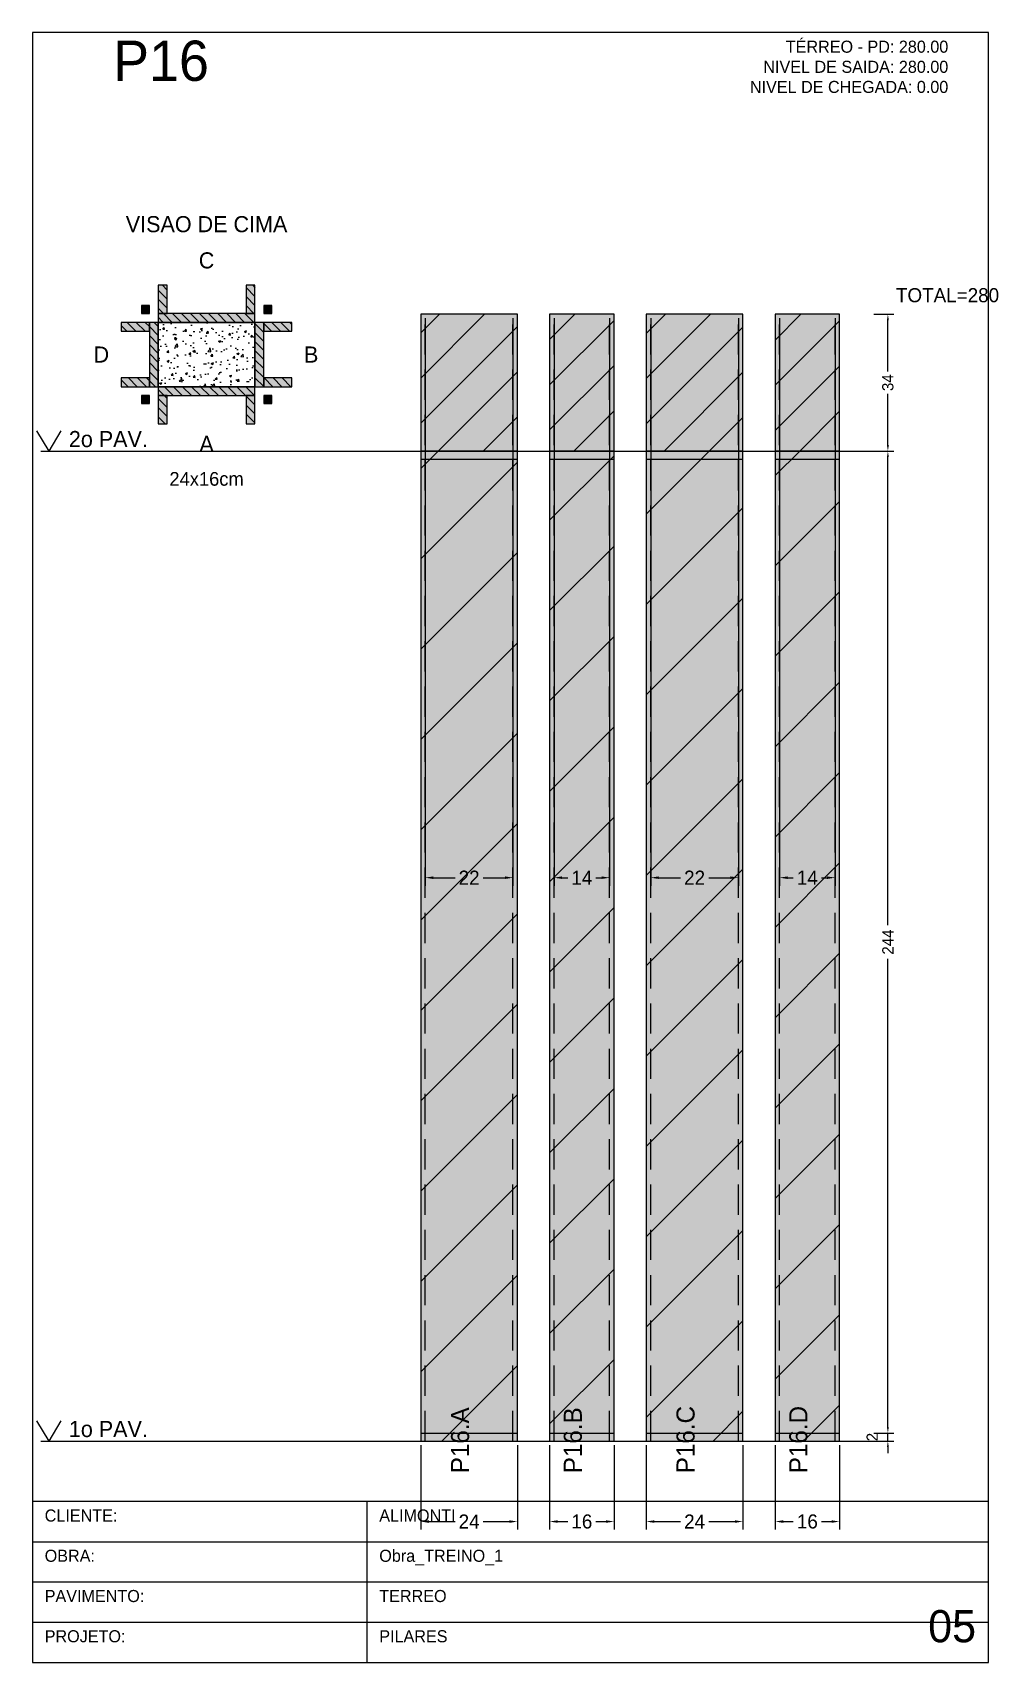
# Model space of a CAD drawing. Header units: metres. Extents: x 0 to 2089, y 0 to 2105.
# Drawn here: x 1659.6 to 1899.4, y 0 to 405 of the extents above; entities that cross this region are included whole.
import ezdxf
from ezdxf.enums import TextEntityAlignment as Align

# ---------------------------------------------------------------- set-up
doc = ezdxf.new("R2010")
doc.units = ezdxf.units.M
doc.linetypes.add('HIDDEN', pattern=[0.375, 0.25, -0.125])
for name, color, linetype in [('BORDA_CELULA', 9, 'Continuous'), ('CARIMBO', 9, 'Continuous'), ('CHAPA', 1, 'Continuous'), ('CONCRETO', 4, 'Continuous'), ('COTA', 241, 'Continuous'), ('Hachura', 251, 'Continuous'), ('LABEL_ID', 3, 'Continuous'), ('Nivel', 4, 'Continuous'), ('NOMENCLATURA', 1, 'Continuous'), ('Paineis', 200, 'Continuous'), ('SARR_2.2x7', 40, 'Continuous'), ('Texto Secao', 2, 'Continuous'), ('TEXTO_GERAL', 2, 'Continuous')]:
    doc.layers.add(name, color=color, linetype=linetype)
doc.dimstyles.new('FACE_DIM', dxfattribs={"dimtxt": 3.5, "dimasz": 2, "dimexe": 2, "dimexo": 1, "dimgap": 1, "dimtad": 1, "dimdec": 0, "dimrnd": 1, "dimcen": 2.5, "dimclrd": 241, "dimclre": 241, "dimclrt": 241, "dimazin": 3, "dimtfac": 1, "dimtmove": 0, "dimatfit": 3})

msp = doc.modelspace()

# ---------------------------------------------------------------- texts
at = {"layer": 'CARIMBO', "color": 9}
for s, p in [('CLIENTE:', (1662.6, 35)), ('OBRA:', (1662.6, 25)), ('PAVIMENTO:', (1662.6, 15)), ('PROJETO:', (1662.6, 5))]:
    msp.add_text(s, height=3, dxfattribs=at).set_placement(p)
at = {"layer": 'COTA', "color": 241}
msp.add_text('TOTAL=280', height=3.5, dxfattribs=at).set_placement((1874, 338))
at = {"layer": 'Cota Secao (2x)', "color": 4}
msp.add_text('24x16cm', height=3.4, dxfattribs=at).set_placement((1702.8, 295.8), align=Align.TOP_CENTER)
at = {"layer": 'LABEL_ID', "color": 3}
msp.add_text('05', height=8, dxfattribs=at).set_placement((1882, 5))
at = {"layer": 'Nivel', "color": 4}
for s, p in [('2o PAV.', (1668.6, 302)), ('1o PAV.', (1668.6, 56))]:
    msp.add_text(s, height=4, dxfattribs=at).set_placement(p)
at = {"layer": 'NOMENCLATURA', "color": 1}
msp.add_text('P16', height=10, dxfattribs=at).set_placement((1679.6, 393))
at = {"layer": 'Texto Secao', "color": 2}
for s, p in [('VISAO DE CIMA', (1702.8, 354.2)), ('C', (1702.8, 345.2))]:
    msp.add_text(s, height=4, dxfattribs=at).set_placement(p, align=Align.BOTTOM_CENTER)
msp.add_text('D', height=4, dxfattribs=at).set_placement((1678.6, 325), align=Align.MIDDLE_RIGHT)
msp.add_text('B', height=4, dxfattribs=at).set_placement((1727, 325), align=Align.MIDDLE_LEFT)
msp.add_text('A', height=4, dxfattribs=at).set_placement((1702.8, 304.8), align=Align.TOP_CENTER)
for s, p in [('P16.A', (1768, 47)), ('P16.B', (1796, 47)), ('P16.C', (1824, 47)), ('P16.D', (1852, 47))]:
    msp.add_text(s, height=4.5, rotation=90, dxfattribs=at).set_placement(p)
at = {"layer": 'TEXTO_GERAL', "color": 2}
for s, p in [('TÉRREO - PD: 280.00', (1887, 400)), ('NIVEL DE SAIDA: 280.00', (1887, 395)), ('NIVEL DE CHEGADA: 0.00', (1887, 390))]:
    msp.add_text(s, height=3, dxfattribs=at).set_placement(p, align=Align.RIGHT)
for s, p in [('ALIMONTI', (1745.69, 35)), ('Obra_TREINO_1', (1745.69, 25)), ('TERREO', (1745.69, 15)), ('PILARES', (1745.69, 5))]:
    msp.add_text(s, height=3, dxfattribs=at).set_placement(p)

# ---------------------------------------------------------------- blocks, each defined once
blk = doc.blocks.new('_CLOSEDFILLED')
at = {"color": 0, "linetype": 'BYBLOCK'}
blk.add_solid([(-1, 0.16), (0, 0), (-1, -0.16)], dxfattribs=at)
blk = doc.blocks.new('*D59')
at = {"color": 241}
for p, q in [((1756, 54), (1756, 33)), ((1780, 54), (1780, 33)), ((1758, 35), (1764.5, 35)), ((1771.5, 35), (1778, 35))]:
    blk.add_line(p, q, dxfattribs=at)
at = {"layer": 'Defpoints'}
for p in [(1756, 55), (1780, 55), (1756, 35)]:
    blk.add_point(p, dxfattribs=at)
at = {"color": 241, "xscale": 2, "yscale": 2, "rotation": 180}
blk.add_blockref('_CLOSEDFILLED', (1756, 35), dxfattribs=at)
at = {"color": 241, "xscale": 2, "yscale": 2}
blk.add_blockref('_CLOSEDFILLED', (1780, 35), dxfattribs=at)
at = {"color": 241, "insert": (1768, 35), "char_height": 3.5, "attachment_point": 5}
blk.add_mtext('24', dxfattribs=at)
blk = doc.blocks.new('*D60')
at = {"color": 241}
for p, q in [((1757.1, 334), (1757.1, 193)), ((1778.9, 334), (1778.9, 193)), ((1759.1, 195), (1764.5, 195)), ((1771.5, 195), (1776.9, 195))]:
    blk.add_line(p, q, dxfattribs=at)
at = {"layer": 'Defpoints'}
for p in [(1757.1, 335), (1778.9, 335), (1757.1, 195)]:
    blk.add_point(p, dxfattribs=at)
at = {"color": 241, "xscale": 2, "yscale": 2, "rotation": 180}
blk.add_blockref('_CLOSEDFILLED', (1757.1, 195), dxfattribs=at)
at = {"color": 241, "xscale": 2, "yscale": 2}
blk.add_blockref('_CLOSEDFILLED', (1778.9, 195), dxfattribs=at)
at = {"color": 241, "insert": (1768, 195), "char_height": 3.5, "attachment_point": 5}
blk.add_mtext('22', dxfattribs=at)
blk = doc.blocks.new('*D61')
at = {"color": 241}
for p, q in [((1788, 54), (1788, 33)), ((1804, 54), (1804, 33)), ((1790, 35), (1792.5, 35)), ((1799.5, 35), (1802, 35))]:
    blk.add_line(p, q, dxfattribs=at)
at = {"layer": 'Defpoints'}
for p in [(1788, 55), (1804, 55), (1788, 35)]:
    blk.add_point(p, dxfattribs=at)
at = {"color": 241, "xscale": 2, "yscale": 2, "rotation": 180}
blk.add_blockref('_CLOSEDFILLED', (1788, 35), dxfattribs=at)
at = {"color": 241, "xscale": 2, "yscale": 2}
blk.add_blockref('_CLOSEDFILLED', (1804, 35), dxfattribs=at)
at = {"color": 241, "insert": (1796, 35), "char_height": 3.5, "attachment_point": 5}
blk.add_mtext('16', dxfattribs=at)
blk = doc.blocks.new('*D62')
at = {"color": 241}
for p, q in [((1789.1, 334), (1789.1, 193)), ((1802.9, 334), (1802.9, 193)), ((1791.1, 195), (1792.5, 195)), ((1799.5, 195), (1800.9, 195))]:
    blk.add_line(p, q, dxfattribs=at)
at = {"layer": 'Defpoints'}
for p in [(1789.1, 335), (1802.9, 335), (1789.1, 195)]:
    blk.add_point(p, dxfattribs=at)
at = {"color": 241, "xscale": 2, "yscale": 2, "rotation": 180}
blk.add_blockref('_CLOSEDFILLED', (1789.1, 195), dxfattribs=at)
at = {"color": 241, "xscale": 2, "yscale": 2}
blk.add_blockref('_CLOSEDFILLED', (1802.9, 195), dxfattribs=at)
at = {"color": 241, "insert": (1796, 195), "char_height": 3.5, "attachment_point": 5}
blk.add_mtext('14', dxfattribs=at)
blk = doc.blocks.new('*D63')
at = {"color": 241}
for p, q in [((1812, 54), (1812, 33)), ((1836, 54), (1836, 33)), ((1814, 35), (1820.5, 35)), ((1827.5, 35), (1834, 35))]:
    blk.add_line(p, q, dxfattribs=at)
at = {"layer": 'Defpoints'}
for p in [(1812, 55), (1836, 55), (1812, 35)]:
    blk.add_point(p, dxfattribs=at)
at = {"color": 241, "xscale": 2, "yscale": 2, "rotation": 180}
blk.add_blockref('_CLOSEDFILLED', (1812, 35), dxfattribs=at)
at = {"color": 241, "xscale": 2, "yscale": 2}
blk.add_blockref('_CLOSEDFILLED', (1836, 35), dxfattribs=at)
at = {"color": 241, "insert": (1824, 35), "char_height": 3.5, "attachment_point": 5}
blk.add_mtext('24', dxfattribs=at)
blk = doc.blocks.new('*D64')
at = {"color": 241}
for p, q in [((1813.1, 334), (1813.1, 193)), ((1834.9, 334), (1834.9, 193)), ((1815.1, 195), (1820.5, 195)), ((1827.5, 195), (1832.9, 195))]:
    blk.add_line(p, q, dxfattribs=at)
at = {"layer": 'Defpoints'}
for p in [(1813.1, 335), (1834.9, 335), (1813.1, 195)]:
    blk.add_point(p, dxfattribs=at)
at = {"color": 241, "xscale": 2, "yscale": 2, "rotation": 180}
blk.add_blockref('_CLOSEDFILLED', (1813.1, 195), dxfattribs=at)
at = {"color": 241, "xscale": 2, "yscale": 2}
blk.add_blockref('_CLOSEDFILLED', (1834.9, 195), dxfattribs=at)
at = {"color": 241, "insert": (1824, 195), "char_height": 3.5, "attachment_point": 5}
blk.add_mtext('22', dxfattribs=at)
blk = doc.blocks.new('*D65')
at = {"color": 241}
for p, q in [((1844, 54), (1844, 33)), ((1860, 54), (1860, 33)), ((1846, 35), (1848.5, 35)), ((1855.5, 35), (1858, 35))]:
    blk.add_line(p, q, dxfattribs=at)
at = {"layer": 'Defpoints'}
for p in [(1844, 55), (1860, 55), (1844, 35)]:
    blk.add_point(p, dxfattribs=at)
at = {"color": 241, "xscale": 2, "yscale": 2, "rotation": 180}
blk.add_blockref('_CLOSEDFILLED', (1844, 35), dxfattribs=at)
at = {"color": 241, "xscale": 2, "yscale": 2}
blk.add_blockref('_CLOSEDFILLED', (1860, 35), dxfattribs=at)
at = {"color": 241, "insert": (1852, 35), "char_height": 3.5, "attachment_point": 5}
blk.add_mtext('16', dxfattribs=at)
blk = doc.blocks.new('*D66')
at = {"color": 241}
for p, q in [((1845.1, 334), (1845.1, 193)), ((1858.9, 334), (1858.9, 193)), ((1847.1, 195), (1848.5, 195)), ((1855.5, 195), (1856.9, 195))]:
    blk.add_line(p, q, dxfattribs=at)
at = {"layer": 'Defpoints'}
for p in [(1845.1, 335), (1858.9, 335), (1845.1, 195)]:
    blk.add_point(p, dxfattribs=at)
at = {"color": 241, "xscale": 2, "yscale": 2, "rotation": 180}
blk.add_blockref('_CLOSEDFILLED', (1845.1, 195), dxfattribs=at)
at = {"color": 241, "xscale": 2, "yscale": 2}
blk.add_blockref('_CLOSEDFILLED', (1858.9, 195), dxfattribs=at)
at = {"color": 241, "insert": (1852, 195), "char_height": 3.5, "attachment_point": 5}
blk.add_mtext('14', dxfattribs=at)
blk = doc.blocks.new('*D68')
at = {"color": 241}
for p, q in [((1868.5, 301), (1873.5, 301)), ((1872, 183.2), (1872, 299.5)), ((1872, 58.5), (1872, 174.8)), ((1868.5, 57), (1873.5, 57))]:
    blk.add_line(p, q, dxfattribs=at)
at = {"layer": 'Defpoints'}
for p in [(1868, 301), (1868, 57), (1872, 57)]:
    blk.add_point(p, dxfattribs=at)
at = {"color": 241, "xscale": 1.5, "yscale": 1.5}
for p, rotation in [((1872, 301), 90), ((1872, 57), 270)]:
    blk.add_blockref('_CLOSEDFILLED', p, dxfattribs=dict(at, rotation=rotation))
at = {"color": 241, "insert": (1872, 179), "char_height": 2.8, "attachment_point": 5, "rotation": 90}
blk.add_mtext('244', dxfattribs=at)
blk = doc.blocks.new('*D69')
at = {"color": 241}
for p, q in [((1868.5, 335), (1873.5, 335)), ((1872, 320.8), (1872, 333.5)), ((1872, 302.5), (1872, 315.2)), ((1868.5, 301), (1873.5, 301))]:
    blk.add_line(p, q, dxfattribs=at)
at = {"layer": 'Defpoints'}
for p in [(1868, 335), (1868, 301), (1872, 301)]:
    blk.add_point(p, dxfattribs=at)
at = {"color": 241, "xscale": 1.5, "yscale": 1.5}
for p, rotation in [((1872, 335), 90), ((1872, 301), 270)]:
    blk.add_blockref('_CLOSEDFILLED', p, dxfattribs=dict(at, rotation=rotation))
at = {"color": 241, "insert": (1872, 318), "char_height": 2.8, "attachment_point": 5, "rotation": 90}
blk.add_mtext('34', dxfattribs=at)

# ---------------------------------------------------------------- dimensions: what is measured, and where the dimension line sits
for base, p1, p2, picture, middle in [((1757.1, 195), (1757.1, 335), (1778.9, 335), '*D60', (1768, 195)), ((1789.1, 195), (1789.1, 335), (1802.9, 335), '*D62', (1796, 195)), ((1813.1, 195), (1813.1, 335), (1834.9, 335), '*D64', (1824, 195)), ((1845.1, 195), (1845.1, 335), (1858.9, 335), '*D66', (1852, 195)), ((1756, 35), (1756, 55), (1780, 55), '*D59', (1768, 35)), ((1788, 35), (1788, 55), (1804, 55), '*D61', (1796, 35)), ((1812, 35), (1812, 55), (1836, 55), '*D63', (1824, 35)), ((1844, 35), (1844, 55), (1860, 55), '*D65', (1852, 35))]:
    dim = msp.add_linear_dim(base=base, p1=p1, p2=p2, dimstyle='FACE_DIM')
    dim.commit()
    dim.dimension.update_dxf_attribs({"geometry": picture, "text_midpoint": middle})
for base, p1, p2, picture, middle in [((1872, 301), (1868, 301), (1868, 335), '*D69', (1872, 318)), ((1872, 57), (1868, 57), (1868, 301), '*D68', (1872, 179))]:
    dim = msp.add_linear_dim(base=base, p1=p1, p2=p2, angle=90, dimstyle='FACE_DIM', override={"dimtxt": 2.8, "dimasz": 1.5, "dimexe": 1.5, "dimexo": 0.5})
    dim.commit()
    dim.dimension.update_dxf_attribs({"geometry": picture, "text_midpoint": middle})
msp.add_linear_dim(base=(1872, 55), p1=(1868, 55), p2=(1868, 57), angle=90, dimstyle='FACE_DIM', override={"dimtxt": 2.8, "dimasz": 1.5, "dimexe": 1.5, "dimexo": 0.5}).render()

# ---------------------------------------------------------------- hatches: boundary and pattern name
at = {"layer": 'CHAPA'}
for points in [[(1686.6, 335.2), (1688.6, 335.2), (1688.6, 337.2), (1686.6, 337.2)], [(1717, 335.2), (1719, 335.2), (1719, 337.2), (1717, 337.2)], [(1686.6, 312.8), (1688.6, 312.8), (1688.6, 314.8), (1686.6, 314.8)], [(1717, 312.8), (1719, 312.8), (1719, 314.8), (1717, 314.8)]]:
    msp.add_hatch(color=1, dxfattribs=at).paths.add_polyline_path(points)
at = {"layer": 'COTA'}
h = msp.add_hatch(dxfattribs=at)
h.set_pattern_fill('AR-CONC', color=256, scale=0.03)
h.paths.add_polyline_path([(1690.8, 317), (1714.8, 317), (1714.8, 333), (1690.8, 333)])
at = {"layer": 'Hachura'}
for points in [[(1756, 301), (1780, 301), (1780, 335), (1756, 335)], [(1788, 301), (1804, 301), (1804, 335), (1788, 335)], [(1812, 301), (1836, 301), (1836, 335), (1812, 335)], [(1844, 301), (1860, 301), (1860, 335), (1844, 335)], [(1756, 55), (1780, 55), (1780, 301), (1756, 301)], [(1788, 55), (1804, 55), (1804, 301), (1788, 301)], [(1812, 55), (1836, 55), (1836, 301), (1812, 301)], [(1844, 55), (1860, 55), (1860, 301), (1844, 301)]]:
    msp.add_hatch(color=256, dxfattribs=at).paths.add_polyline_path(points)
h = msp.add_hatch(dxfattribs=at)
h.set_pattern_fill('ANSI31', color=256, scale=2.5)
h.paths.add_polyline_path([(1756, 301), (1780, 301), (1780, 335), (1756, 335)])
h = msp.add_hatch(dxfattribs=at)
h.set_pattern_fill('ANSI31', color=256, scale=2.5)
h.paths.add_polyline_path([(1788, 301), (1804, 301), (1804, 335), (1788, 335)])
h = msp.add_hatch(dxfattribs=at)
h.set_pattern_fill('ANSI31', color=256, scale=2.5)
h.paths.add_polyline_path([(1812, 301), (1836, 301), (1836, 335), (1812, 335)])
h = msp.add_hatch(dxfattribs=at)
h.set_pattern_fill('ANSI31', color=256, scale=2.5)
h.paths.add_polyline_path([(1844, 301), (1860, 301), (1860, 335), (1844, 335)])
h = msp.add_hatch(dxfattribs=at)
h.set_pattern_fill('ANSI31', color=256, scale=5)
h.paths.add_polyline_path([(1756, 55), (1780, 55), (1780, 301), (1756, 301)])
h = msp.add_hatch(dxfattribs=at)
h.set_pattern_fill('ANSI31', color=256, scale=5)
h.paths.add_polyline_path([(1788, 55), (1804, 55), (1804, 301), (1788, 301)])
h = msp.add_hatch(dxfattribs=at)
h.set_pattern_fill('ANSI31', color=256, scale=5)
h.paths.add_polyline_path([(1812, 55), (1836, 55), (1836, 301), (1812, 301)])
h = msp.add_hatch(dxfattribs=at)
h.set_pattern_fill('ANSI31', color=256, scale=5)
h.paths.add_polyline_path([(1844, 55), (1860, 55), (1860, 301), (1844, 301)])
at = {"layer": 'Paineis'}
for points in [[(1688.6, 317), (1690.8, 317), (1690.8, 333), (1688.6, 333)], [(1690.8, 333), (1714.8, 333), (1714.8, 335.2), (1690.8, 335.2)], [(1714.8, 317), (1717, 317), (1717, 333), (1714.8, 333)], [(1690.8, 314.8), (1714.8, 314.8), (1714.8, 317), (1690.8, 317)]]:
    msp.add_hatch(color=256, dxfattribs=at).paths.add_polyline_path(points)
h = msp.add_hatch(dxfattribs=at)
h.set_pattern_fill('ANSI31', color=256, scale=0.5, angle=270)
h.paths.add_polyline_path([(1688.6, 317), (1690.8, 317), (1690.8, 333), (1688.6, 333)])
h = msp.add_hatch(dxfattribs=at)
h.set_pattern_fill('ANSI31', color=256, scale=0.5, angle=270)
h.paths.add_polyline_path([(1690.8, 333), (1714.8, 333), (1714.8, 335.2), (1690.8, 335.2)])
h = msp.add_hatch(dxfattribs=at)
h.set_pattern_fill('ANSI31', color=256, scale=0.5, angle=270)
h.paths.add_polyline_path([(1714.8, 317), (1717, 317), (1717, 333), (1714.8, 333)])
h = msp.add_hatch(dxfattribs=at)
h.set_pattern_fill('ANSI31', color=256, scale=0.5, angle=270)
h.paths.add_polyline_path([(1690.8, 314.8), (1714.8, 314.8), (1714.8, 317), (1690.8, 317)])
at = {"layer": 'SARR_2.2x7'}
for points in [[(1690.8, 335.2), (1693, 335.2), (1693, 342.2), (1690.8, 342.2)], [(1712.6, 335.2), (1714.8, 335.2), (1714.8, 342.2), (1712.6, 342.2)], [(1681.6, 330.8), (1688.6, 330.8), (1688.6, 333), (1681.6, 333)], [(1717, 330.8), (1724, 330.8), (1724, 333), (1717, 333)], [(1681.6, 317), (1688.6, 317), (1688.6, 319.2), (1681.6, 319.2)], [(1717, 317), (1724, 317), (1724, 319.2), (1717, 319.2)], [(1690.8, 307.8), (1693, 307.8), (1693, 314.8), (1690.8, 314.8)], [(1712.6, 307.8), (1714.8, 307.8), (1714.8, 314.8), (1712.6, 314.8)]]:
    msp.add_hatch(color=256, dxfattribs=at).paths.add_polyline_path(points)
h = msp.add_hatch(dxfattribs=at)
h.set_pattern_fill('ANSI31', color=256, scale=0.5, angle=270)
h.paths.add_polyline_path([(1690.8, 335.2), (1693, 335.2), (1693, 342.2), (1690.8, 342.2)])
h = msp.add_hatch(dxfattribs=at)
h.set_pattern_fill('ANSI31', color=256, scale=0.5, angle=270)
h.paths.add_polyline_path([(1712.6, 335.2), (1714.8, 335.2), (1714.8, 342.2), (1712.6, 342.2)])
h = msp.add_hatch(dxfattribs=at)
h.set_pattern_fill('ANSI31', color=256, scale=0.5, angle=270)
h.paths.add_polyline_path([(1681.6, 330.8), (1688.6, 330.8), (1688.6, 333), (1681.6, 333)])
h = msp.add_hatch(dxfattribs=at)
h.set_pattern_fill('ANSI31', color=256, scale=0.5, angle=270)
h.paths.add_polyline_path([(1717, 330.8), (1724, 330.8), (1724, 333), (1717, 333)])
h = msp.add_hatch(dxfattribs=at)
h.set_pattern_fill('ANSI31', color=256, scale=0.5, angle=270)
h.paths.add_polyline_path([(1681.6, 317), (1688.6, 317), (1688.6, 319.2), (1681.6, 319.2)])
h = msp.add_hatch(dxfattribs=at)
h.set_pattern_fill('ANSI31', color=256, scale=0.5, angle=270)
h.paths.add_polyline_path([(1717, 317), (1724, 317), (1724, 319.2), (1717, 319.2)])
h = msp.add_hatch(dxfattribs=at)
h.set_pattern_fill('ANSI31', color=256, scale=0.5, angle=270)
h.paths.add_polyline_path([(1690.8, 307.8), (1693, 307.8), (1693, 314.8), (1690.8, 314.8)])
h = msp.add_hatch(dxfattribs=at)
h.set_pattern_fill('ANSI31', color=256, scale=0.5, angle=270)
h.paths.add_polyline_path([(1712.6, 307.8), (1714.8, 307.8), (1714.8, 314.8), (1712.6, 314.8)])

# ---------------------------------------------------------------- linework, layer by layer
at = {"layer": 'BORDA_CELULA', "color": 9}
msp.add_lwpolyline([(1659.6, 0), (1897, 0), (1897, 405), (1659.6, 405)], close=True, dxfattribs=at)
at = {"layer": 'CARIMBO', "color": 40}
for p, q in [((1742.69, 0), (1742.69, 40)), ((1659.6, 30), (1897, 30)), ((1659.6, 20), (1897, 20)), ((1659.6, 10), (1897, 10))]:
    msp.add_line(p, q, dxfattribs=at)
msp.add_lwpolyline([(1659.6, 0), (1897, 0), (1897, 40), (1659.6, 40)], close=True, dxfattribs=at)
at = {"layer": 'CHAPA', "color": 1}
for points in [[(1686.6, 335.2), (1688.6, 335.2), (1688.6, 337.2), (1686.6, 337.2)], [(1717, 335.2), (1719, 335.2), (1719, 337.2), (1717, 337.2)], [(1686.6, 312.8), (1688.6, 312.8), (1688.6, 314.8), (1686.6, 314.8)], [(1717, 312.8), (1719, 312.8), (1719, 314.8), (1717, 314.8)]]:
    msp.add_lwpolyline(points, close=True, dxfattribs=at)
at = {"layer": 'CONCRETO', "color": 4}
msp.add_lwpolyline([(1690.8, 317), (1714.8, 317), (1714.8, 333), (1690.8, 333)], close=True, dxfattribs=at)
at = {"layer": 'Nivel', "color": 4}
for p, q in [((1660.6, 306), (1663.6, 301)), ((1666.6, 306), (1663.6, 301)), ((1661.6, 301), (1873, 301)), ((1660.6, 60), (1663.6, 55)), ((1666.6, 60), (1663.6, 55)), ((1661.6, 55), (1873, 55))]:
    msp.add_line(p, q, dxfattribs=at)
at = {"layer": 'Paineis'}
for p, q in [((1756, 299), (1780, 299)), ((1788, 299), (1804, 299)), ((1812, 299), (1836, 299)), ((1844, 299), (1860, 299)), ((1756, 57), (1780, 57)), ((1788, 57), (1804, 57)), ((1812, 57), (1836, 57)), ((1844, 57), (1860, 57))]:
    msp.add_line(p, q, dxfattribs=at)
for points in [[(1688.6, 317), (1690.8, 317), (1690.8, 333), (1688.6, 333)], [(1690.8, 333), (1714.8, 333), (1714.8, 335.2), (1690.8, 335.2)], [(1714.8, 317), (1717, 317), (1717, 333), (1714.8, 333)], [(1756, 301), (1780, 301), (1780, 335), (1756, 335)], [(1788, 301), (1804, 301), (1804, 335), (1788, 335)], [(1812, 301), (1836, 301), (1836, 335), (1812, 335)], [(1844, 301), (1860, 301), (1860, 335), (1844, 335)], [(1690.8, 314.8), (1714.8, 314.8), (1714.8, 317), (1690.8, 317)], [(1756, 55), (1780, 55), (1780, 301), (1756, 301)], [(1788, 55), (1804, 55), (1804, 301), (1788, 301)], [(1812, 55), (1836, 55), (1836, 301), (1812, 301)], [(1844, 55), (1860, 55), (1860, 301), (1844, 301)]]:
    msp.add_lwpolyline(points, close=True, dxfattribs=at)
at = {"layer": 'SARR_2.2x7', "linetype": 'HIDDEN', "ltscale": 30}
for p, q in [((1757.1, 55), (1757.1, 335)), ((1778.9, 55), (1778.9, 335)), ((1789.1, 55), (1789.1, 335)), ((1802.9, 55), (1802.9, 335)), ((1813.1, 55), (1813.1, 335)), ((1834.9, 55), (1834.9, 335)), ((1845.1, 55), (1845.1, 335)), ((1858.9, 55), (1858.9, 335))]:
    msp.add_line(p, q, dxfattribs=at)
at = {"layer": 'SARR_2.2x7'}
for points in [[(1690.8, 335.2), (1693, 335.2), (1693, 342.2), (1690.8, 342.2)], [(1712.6, 335.2), (1714.8, 335.2), (1714.8, 342.2), (1712.6, 342.2)], [(1681.6, 330.8), (1688.6, 330.8), (1688.6, 333), (1681.6, 333)], [(1717, 330.8), (1724, 330.8), (1724, 333), (1717, 333)], [(1681.6, 317), (1688.6, 317), (1688.6, 319.2), (1681.6, 319.2)], [(1717, 317), (1724, 317), (1724, 319.2), (1717, 319.2)], [(1690.8, 307.8), (1693, 307.8), (1693, 314.8), (1690.8, 314.8)], [(1712.6, 307.8), (1714.8, 307.8), (1714.8, 314.8), (1712.6, 314.8)]]:
    msp.add_lwpolyline(points, close=True, dxfattribs=at)

msp.set_redraw_order([(e.dxf.handle, doc.entitydb.next_handle()) for e in msp.query("TEXT MTEXT ATTDEF DIMENSION ARC_DIMENSION")])  # texts and dimensions are drawn at this point

doc.saveas('drawing.dxf')
